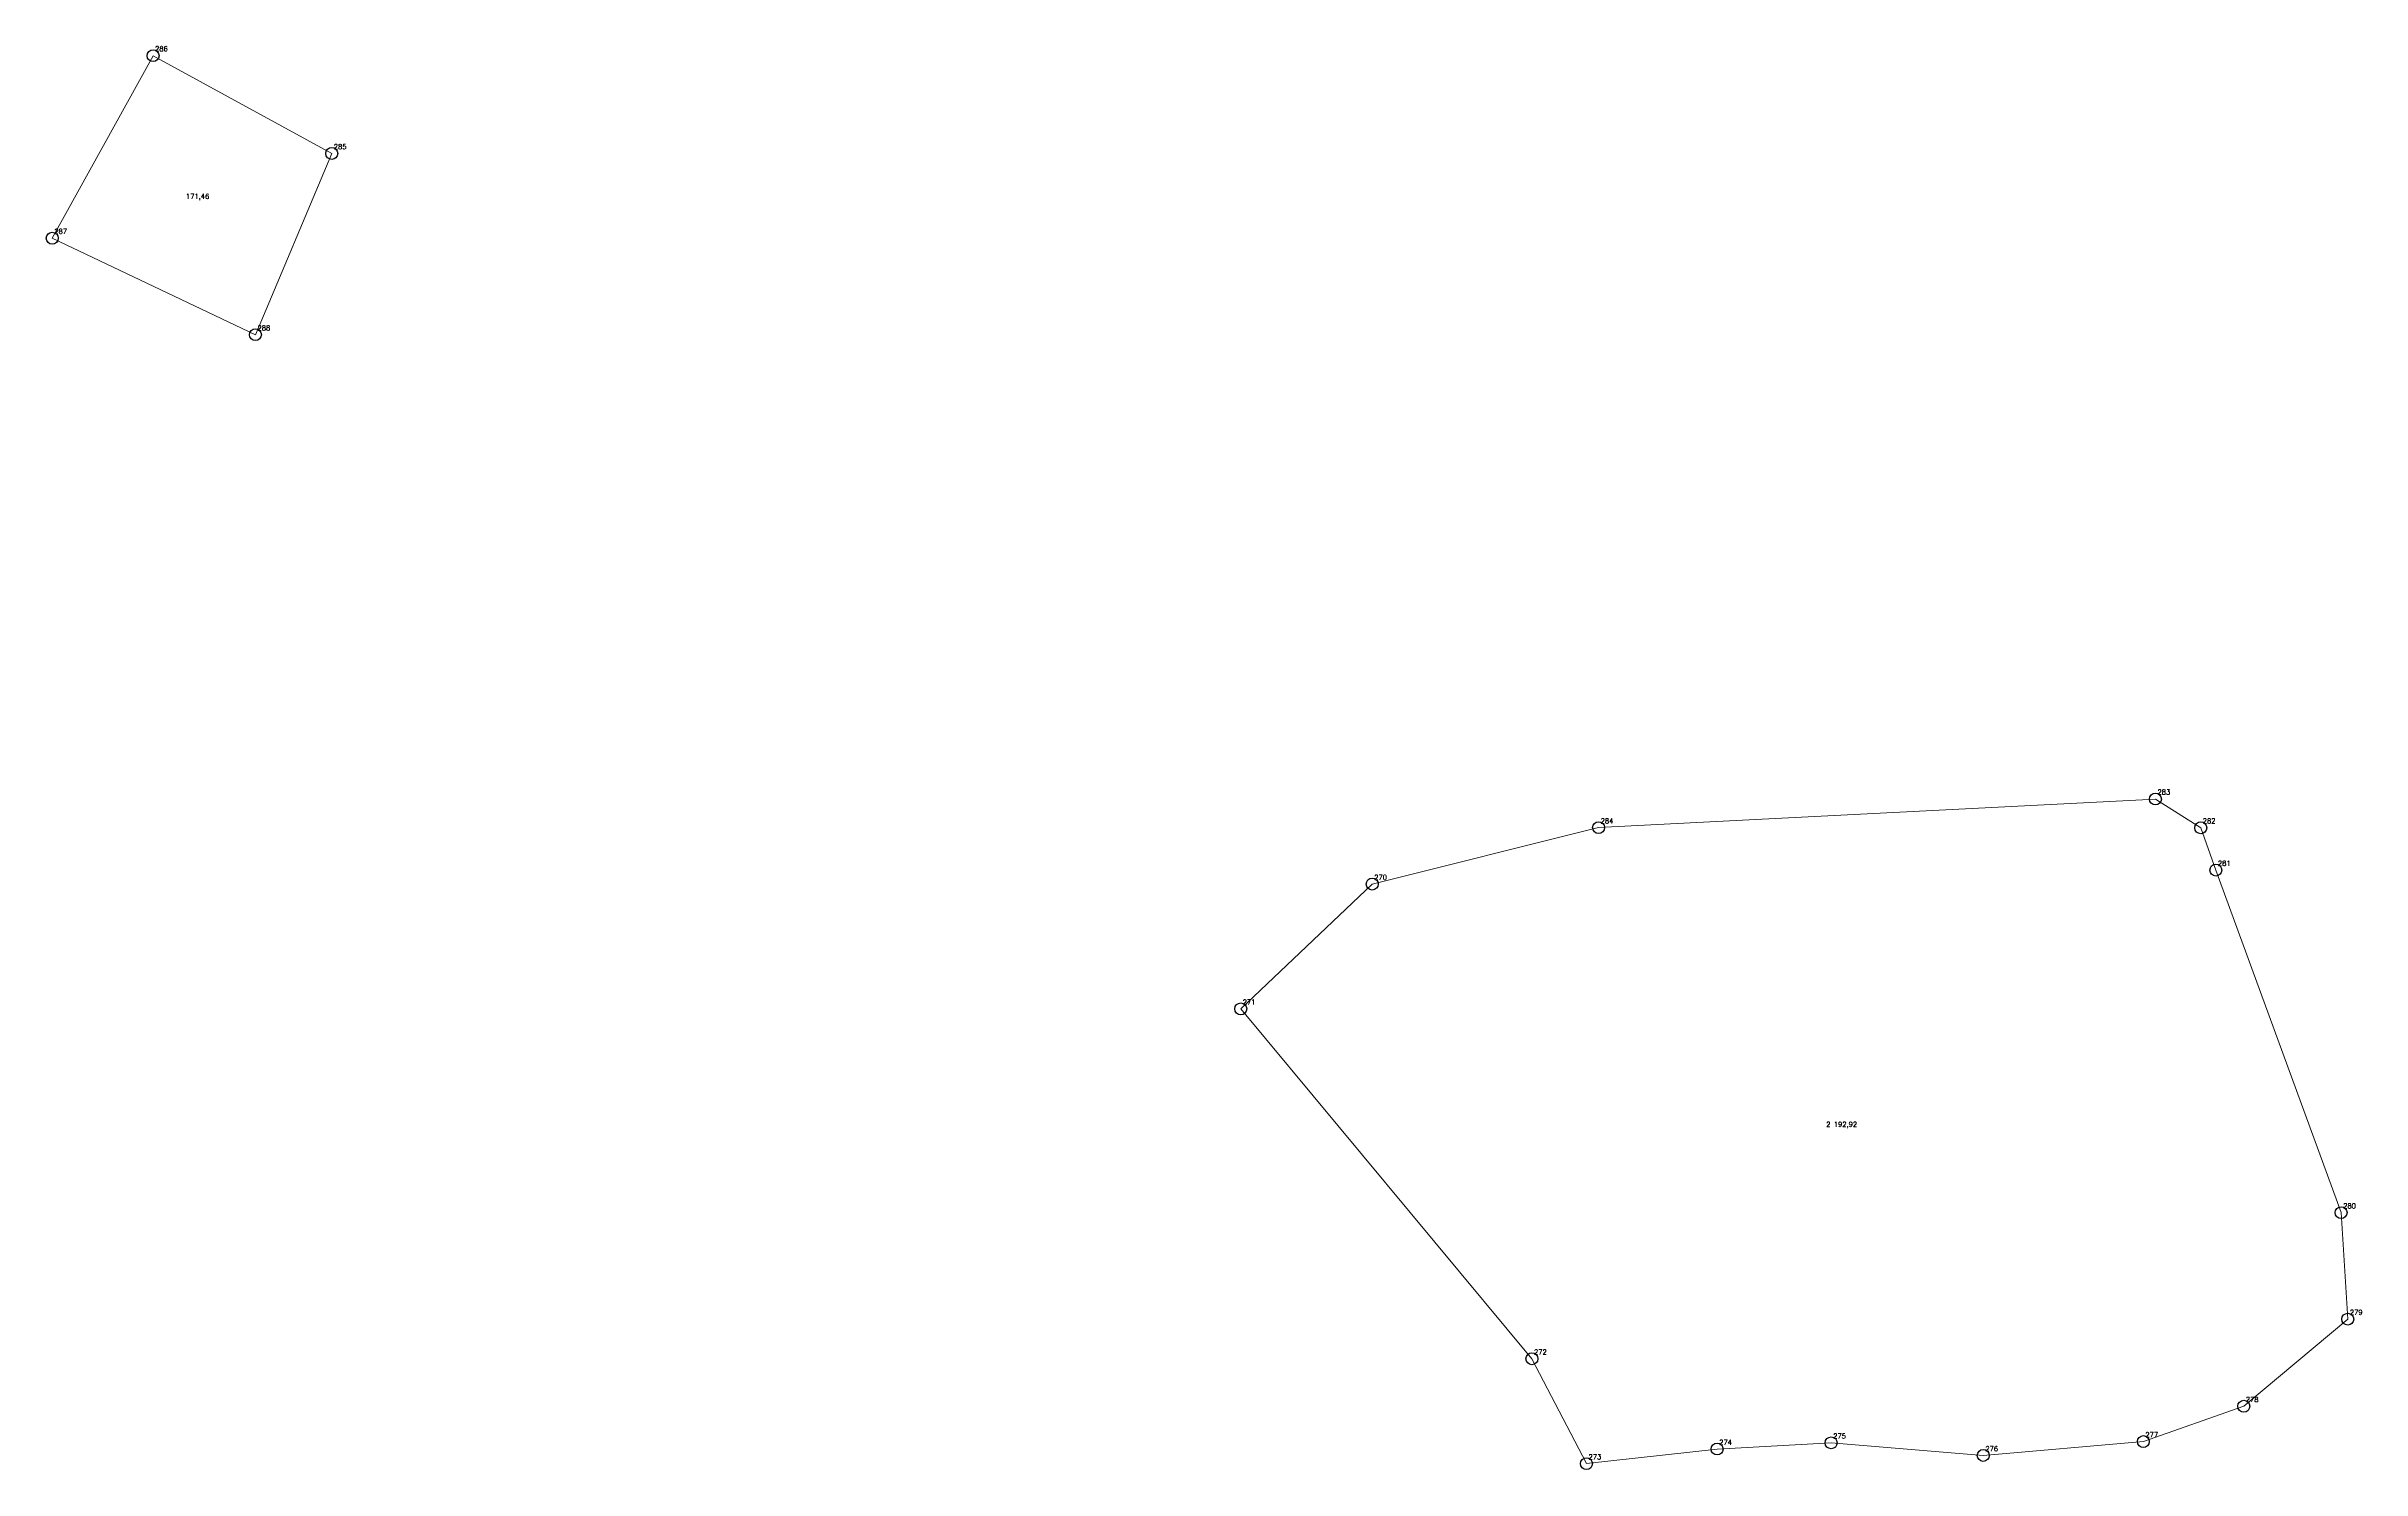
# Model space of a CAD drawing. Extents: x 1391578 to 1399811, y 355675 to 360827.
# Drawn here: x 1392576.9 to 1392722.5, y 356125 to 356214.6 of the extents above; entities that cross this region are included whole.
import ezdxf

# ---------------------------------------------------------------- set-up
doc = ezdxf.new("R2010")
doc.units = 0
doc.header["$PDMODE"] = 33
doc.header["$PDSIZE"] = 0.75
doc.layers.add('6 - утвержденные границы территорий окн', color=7, linetype='Continuous')
doc.styles.get("Standard").update_dxf_attribs({"font": 'simplex.shx'})

msp = doc.modelspace()

# ---------------------------------------------------------------- linework, layer by layer
at = {"layer": '6 - утвержденные границы территорий окн', "color": 7, "lineweight": 20}
for points in [[(1392594.83, 356207.82), (1392590.03, 356196.42), (1392577.25, 356202.49), (1392583.59, 356213.97), (1392594.83, 356207.82)], [(1392660.28, 356161.86), (1392674.52, 356165.41), (1392709.55, 356167.21), (1392712.4, 356165.4), (1392713.35, 356162.74), (1392721.23, 356141.19), (1392721.65, 356134.49), (1392715.11, 356129.01), (1392708.79, 356126.79), (1392698.72, 356125.92), (1392689.15, 356126.71), (1392681.98, 356126.32), (1392673.76, 356125.4), (1392670.33, 356132), (1392652.01, 356154.01), (1392660.28, 356161.86)]]:
    msp.add_lwpolyline(points, close=True, dxfattribs=at)
at = {"layer": '6 - утвержденные границы территорий окн'}
for p in [(1392583.59, 356213.97), (1392594.83, 356207.82), (1392577.25, 356202.49), (1392590.03, 356196.42), (1392709.55, 356167.21), (1392674.52, 356165.41), (1392712.4, 356165.4), (1392713.35, 356162.74), (1392660.28, 356161.86), (1392652.01, 356154.01), (1392721.23, 356141.19), (1392721.65, 356134.49), (1392670.33, 356132), (1392715.11, 356129.01), (1392681.98, 356126.32), (1392689.15, 356126.71), (1392708.79, 356126.79), (1392673.76, 356125.4), (1392698.72, 356125.92)]:
    msp.add_point(p, dxfattribs=at)

# ---------------------------------------------------------------- texts
at = {"layer": '6 - утвержденные границы территорий окн', "color": 7}
for s, p in [('286', (1392583.72, 356214.25)), ('285', (1392594.96, 356208.09)), ('171,46', (1392585.66, 356204.97)), ('287', (1392577.38, 356202.76)), ('288', (1392590.16, 356196.69)), ('283', (1392709.68, 356167.49)), ('284', (1392674.65, 356165.68)), ('282', (1392712.53, 356165.68)), ('281', (1392713.48, 356163.01)), ('270', (1392660.41, 356162.13)), ('271', (1392652.14, 356154.28)), ('2 192,92', (1392688.84, 356146.59)), ('280', (1392721.36, 356141.46)), ('279', (1392721.78, 356134.76)), ('272', (1392670.46, 356132.27)), ('278', (1392715.24, 356129.28)), ('274', (1392682.11, 356126.59)), ('275', (1392689.28, 356126.98)), ('276', (1392698.85, 356126.19)), ('277', (1392708.92, 356127.06)), ('273', (1392673.89, 356125.67))]:
    msp.add_text(s, height=0.311, dxfattribs=at).set_placement(p)

doc.saveas('drawing.dxf')
